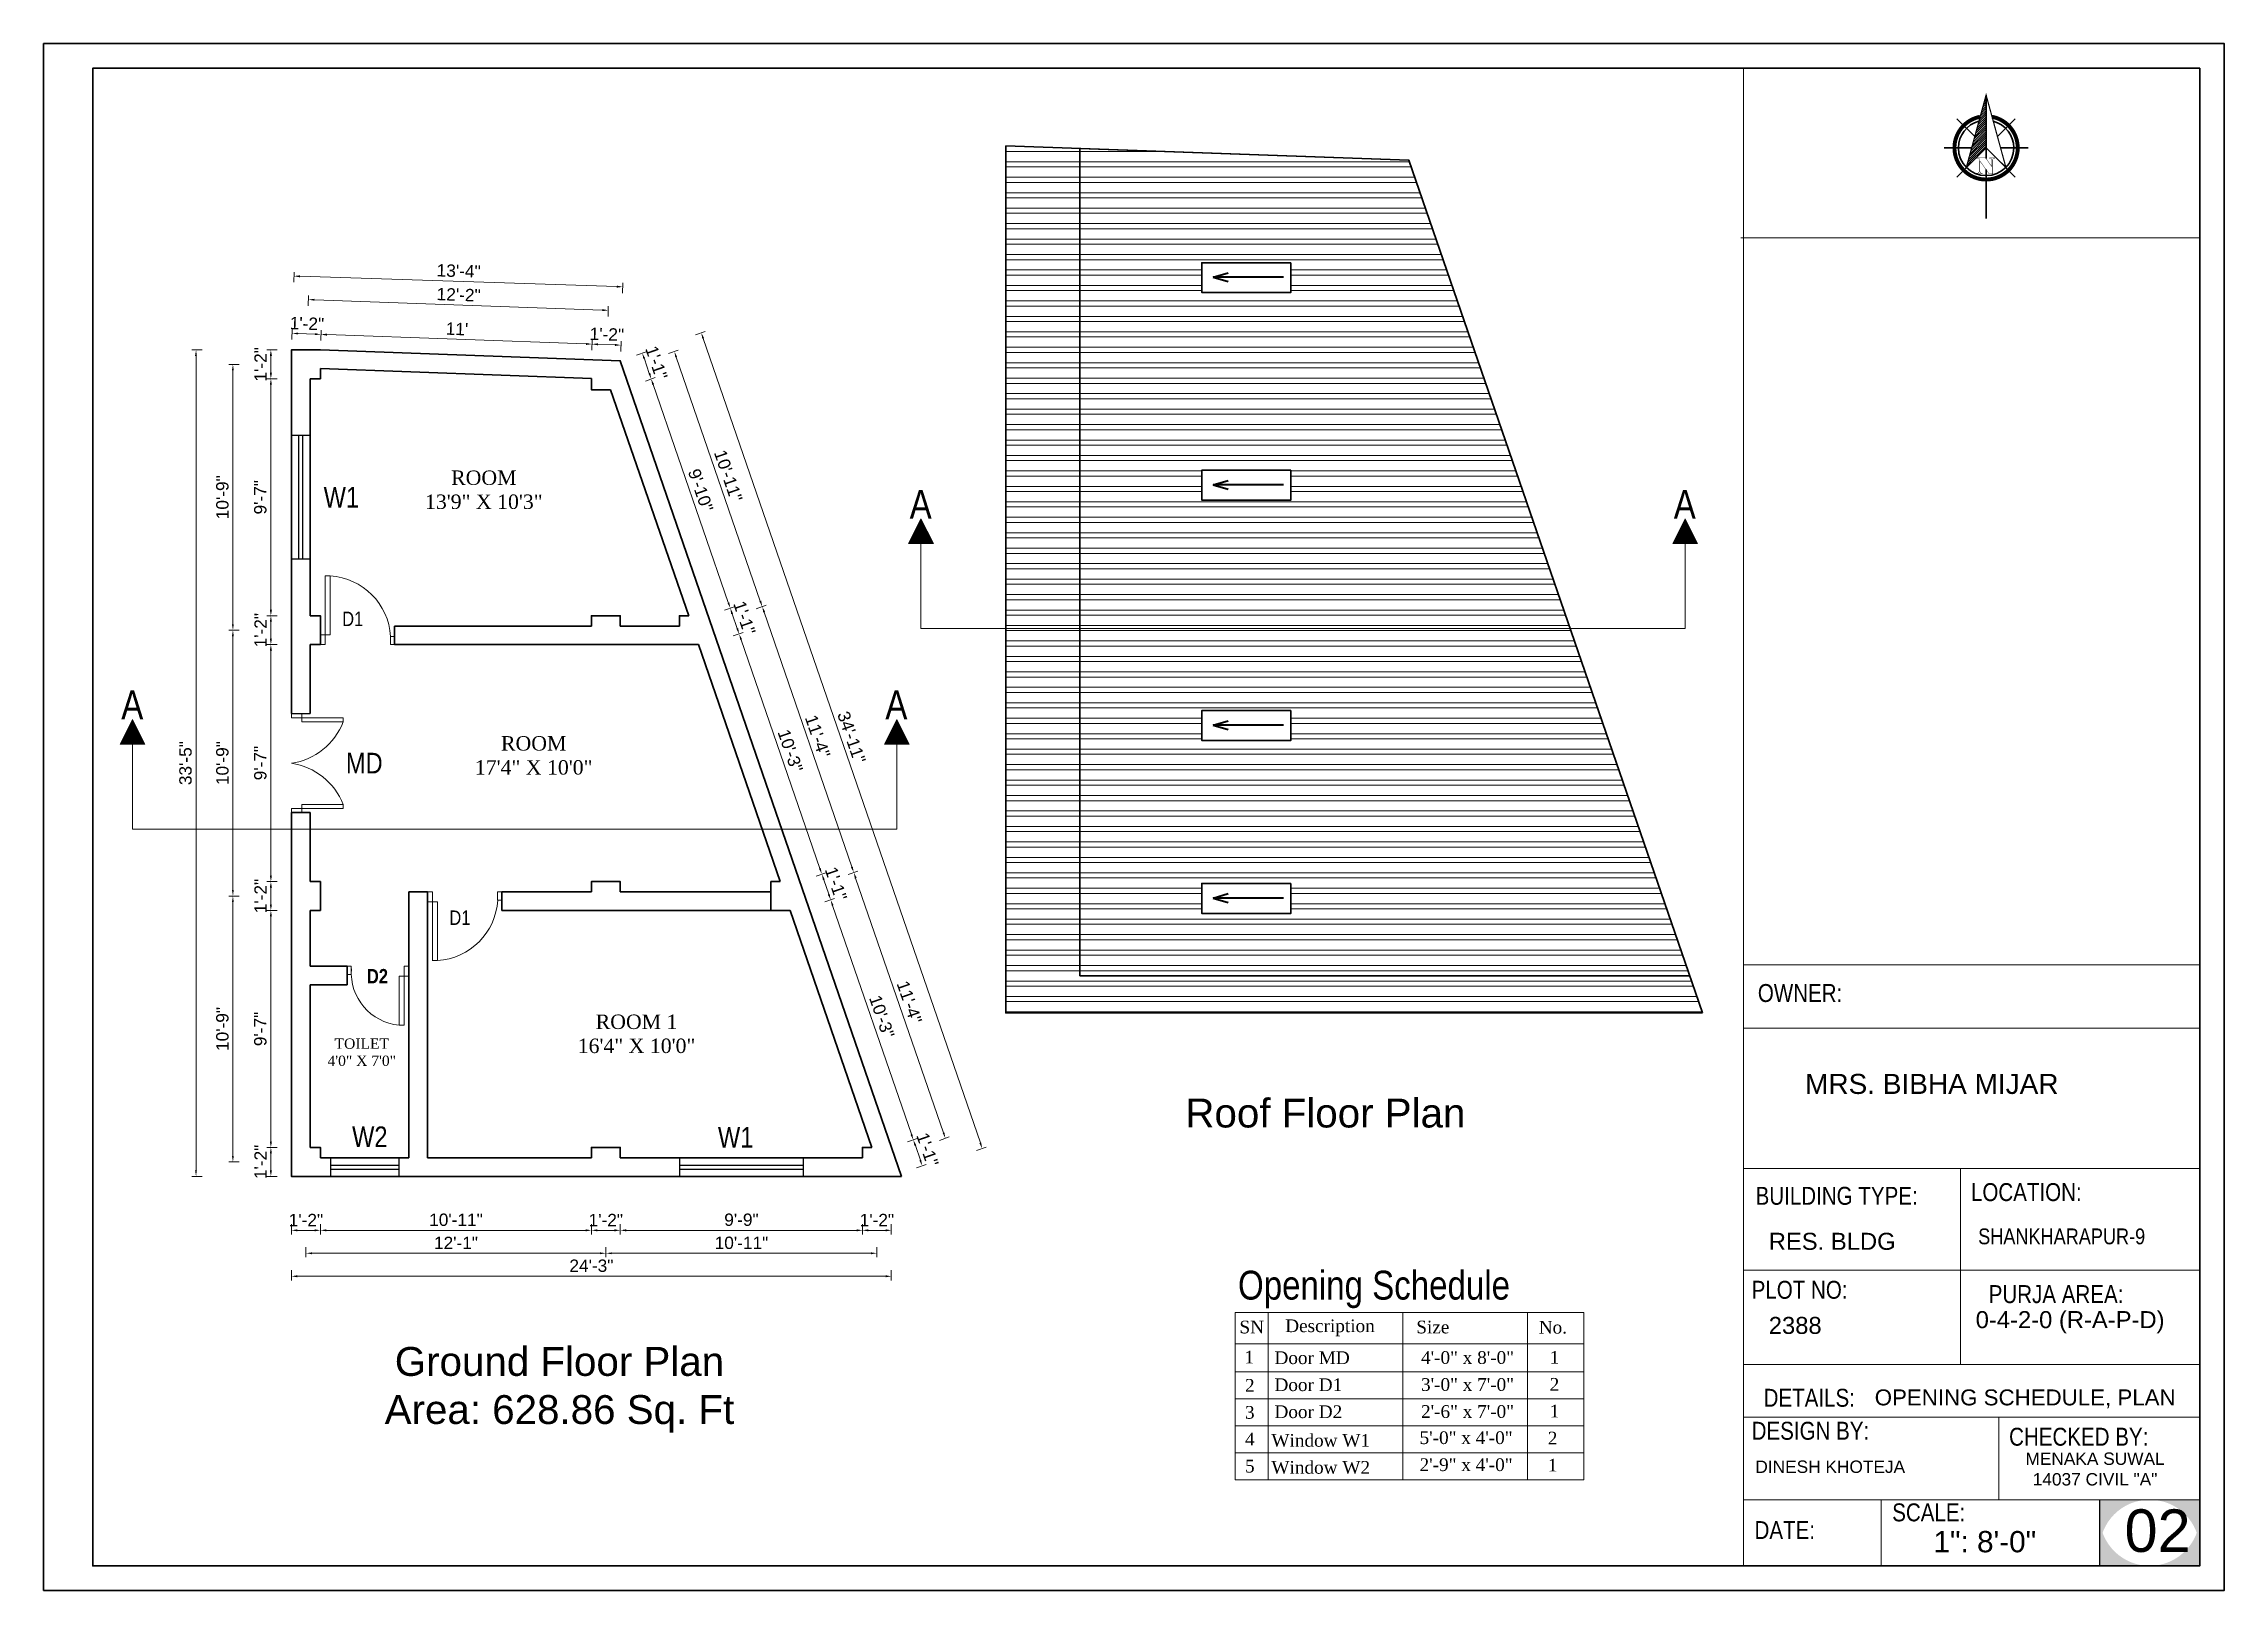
# Model space of a CAD drawing. Header units: inches. Extents: x 376358 to 406049, y -63575 to -53607.
# Drawn here: x 377951 to 379009, y -54358 to -53607 of the extents above; entities that cross this region are included whole.
import ezdxf

# ---------------------------------------------------------------- set-up
doc = ezdxf.new("R2010")
doc.units = ezdxf.units.IN
doc.header["$LTSCALE"] = 2
doc.header["$MEASUREMENT"] = 0
doc.header["$PDMODE"] = 34
doc.layers.get('0').update_dxf_attribs({"linetype": 'CONTINUOUS'})
doc.layers.get('DEFPOINTS').update_dxf_attribs({"color": 141, "linetype": 'CONTINUOUS'})
for name, color, linetype, lineweight in [('DIM_LINE', 173, 'CONTINUOUS', 20), ('dimension', 160, 'CONTINUOUS', 15), ('DIMENTION', 140, 'CONTINUOUS', 0), ('door', 20, 'CONTINUOUS', 35), ('Rebars', 1, 'CONTINUOUS', 13), ('Siteplan', 7, 'CONTINUOUS', 30), ('steps', 253, 'CONTINUOUS', 20), ('TEXT', 181, 'CONTINUOUS', 25), ('WALL - A', 1, 'CONTINUOUS', 40)]:
    doc.layers.add(name, color=color, linetype=linetype, lineweight=lineweight)
doc.layers.add('Normal Wall', color=7, linetype='CONTINUOUS', lineweight=35, true_color=0xffaf89)
doc.layers.add('Rear Wall', color=7, linetype='CONTINUOUS', lineweight=20, true_color=0xd4e480)
doc.styles.add('Lettring Text', font='arial.ttf')
doc.styles.get("Standard").update_dxf_attribs({"font": 'ARIALN.TTF'})
doc.styles.add('SwissBT', font='swiss.ttf', dxfattribs={"height": 12})
doc.styles.add('TIMES', font='times.ttf')
doc.dimstyles.new('Copy of Standard', dxfattribs={"dimtxt": 6, "dimasz": 2.875, "dimexe": 2, "dimexo": 4, "dimgap": 2, "dimtad": 1, "dimdec": 0, "dimrnd": 1, "dimzin": 0, "dimdsep": 46, "dimlunit": 4, "dimtxsty": 'Lettring Text', "dimcen": 0.1, "dimclrd": 7, "dimclre": 7, "dimclrt": 7, "dimazin": 0, "dimtfac": 0.645, "dimtdec": 0, "dimtmove": 1, "dimatfit": 0, "dimfxl": 3, "dimfxlon": 1, "dimtfillclr": 256, "dimtolj": 1, "dimtzin": 0, "dimlwd": -1, "dimlwe": -1, "dimarcsym": 2})
pattern_1 = [(180, (19475.8775, -3724.825), (-4e-16, -7.5), []), (180, (19473.3775, -3722.325), (-4e-16, -7.5), [])]

msp = doc.modelspace()

# ---------------------------------------------------------------- texts
at = {"color": 0}
for s, p in [('OWNER:', (378783.1, -54072.5)), ('LOCATION:', (378886.5, -54169.1))]:
    msp.add_text(s, height=8.7, dxfattribs=at).set_placement(p)
at = {"color": 7, "linetype": 'ByBlock', "lineweight": 5}
msp.add_text('Opening Schedule', height=14, dxfattribs=at).set_placement((378530.9, -54216.9))
for s, insert, char_height, width, attachment_point in [('W1', (378087.3, -53822.6), 10, 44.166, 1), ('A', (378382.3, -53824), 14, 26.58, 3), ('A', (378753, -53824), 14, 26.58, 3), ('A', (377999.8, -53921.3), 14, 26.58, 3), ('A', (378370.5, -53921.3), 14, 26.58, 3), ('MD', (378098.1, -53951.6), 10, 44.166, 1), ('{\\fArial CE|b0|i0|c0|p34;Roof\\fArial CE|b0|i0|c238|p34; Floor Plan}', (378573.3, -54126.5), 14, 235.547, 5), ('W2', (378101.1, -54132.9), 10, 44.166, 1), ('W1', (378278.6, -54133.2), 10, 44.166, 1), ('{\\fArial CE|b0|i0|c238|p34;Ground Floor Plan\\PArea: \\fArial CE|b0|i0|c0|p34;628.86\\fArial CE|b0|i0|c238|p34; Sq. Ft}', (378201.7, -54260.7), 14, 235.547, 5)]:
    msp.add_mtext(s, dxfattribs=dict(at, insert=insert, char_height=char_height, width=width, attachment_point=attachment_point))
at = {"layer": 'steps', "color": 7, "lineweight": 5, "ltscale": 0.3, "style": 'TIMES'}
for s, height, p in [('SN', 6.17, (378531.6, -54233.3)), ('Description', 6.169, (378553.8, -54232.7)), ('Size', 6.17, (378617.4, -54233.3)), ('No.', 6.17, (378676.8, -54233.4)), ('1', 6.17, (378534, -54247.9)), ('Door MD', 6.17, (378548.6, -54248.2)), ('4\'-0" x 8\'-0"', 6.169, (378619.7, -54248.1)), ('1', 6.17, (378682.1, -54248)), ('2', 6.17, (378534.3, -54261.6)), ('Door D1', 6.17, (378548.6, -54261.3)), ('3\'-0" x 7\'-0"', 6.169, (378619.7, -54261.2)), ('2', 6.17, (378682.1, -54261.1)), ('3', 6.17, (378534.3, -54274.7)), ('Door D2', 6.17, (378548.6, -54274.4)), ('2\'-6" x 7\'-0"', 6.169, (378619.7, -54274.3)), ('1', 6.17, (378682.1, -54274.1)), ('4', 6.17, (378534.3, -54287.7)), ('Window W1', 6.17, (378547.1, -54288.3)), ('5\'-0" x 4\'-0"', 6.169, (378619, -54287)), ('2', 6.17, (378681.2, -54287.2)), ('5', 6.17, (378534.3, -54300.8)), ('Window W2', 6.17, (378547.1, -54301.4)), ('2\'-9" x 4\'-0"', 6.169, (378619, -54300.1)), ('1', 6.17, (378681.2, -54300.3))]:
    msp.add_text(s, height=height, dxfattribs=at).set_placement(p)
at = {"layer": 'steps', "color": 7, "ltscale": 0.3, "width": 55.268}
for s, insert, char_height, attachment_point in [('{\\fTimes New Roman|b0|i0|c0|p18;ROOM\\P13\'9" X 10\'3"}', (378165, -53814.6), 7, 2), ('{\\fTimes New Roman|b0|i0|c0|p18;ROOM \\P17\'4" X 10\'0"}', (378189.2, -53943.5), 7, 2), ('{\\fTechnic|b1|i0|c2|p2;D2}', (378113.4, -54063.5), 7, 8), ('{\\fTimes New Roman|b0|i0|c0|p18;ROOM 1\\P16\'4" X 10\'0"}', (378239.1, -54078.6), 7, 2), ('{\\fTimes New Roman|b0|i0|c0|p18;TOILET\\P4\'0" X 7\'0"}', (378105.8, -54090.2), 5, 2)]:
    msp.add_mtext(s, dxfattribs=dict(at, insert=insert, char_height=char_height, attachment_point=attachment_point))
at = {"layer": 'steps', "color": 7, "ltscale": 0.3, "char_height": 7}
for insert, attachment_point in [((378101.4, -53890.1), 8), ((378153.4, -54028.1), 2)]:
    msp.add_mtext_dynamic_manual_height_columns('{\\W1;D1}', width=18.621, gutter_width=40, heights=[0], dxfattribs=dict(at, insert=insert, attachment_point=attachment_point))
at = {"layer": 'TEXT', "color": 0}
for s, height, p in [('OWNER:', 8.7, (378783.1, -54072.5)), ('LOCATION:', 8.7, (378886.5, -54169.1)), ('CHECKED BY:', 8.704, (378905, -54287.8)), ('CHECKED BY:', 8.704, (378905, -54287.8)), ('SCALE:', 8.7, (378848.3, -54324.5)), ('SCALE:', 8.7, (378848.3, -54324.5))]:
    msp.add_text(s, height=height, dxfattribs=at).set_placement(p)
at = {"layer": 'TEXT', "color": 0, "linetype": 'ByBlock', "style": 'SwissBT'}
for s, insert, char_height, width, attachment_point in [('MRS. BIBHA MIJAR', (378867.5, -54107.4), 9.72, 217.511, 2), ('OPENING SCHEDULE, PLAN', (378839.8, -54260.5), 7.74, 268.532, 1), ('DINESH KHOTEJA', (378781.9, -54295), 6, 201.528, 1), ('MENAKA SUWAL\\P14037 CIVIL "A"', (378946.7, -54291.1), 6, 88.549, 2)]:
    msp.add_mtext(s, dxfattribs=dict(at, insert=insert, char_height=char_height, width=width, attachment_point=attachment_point))
at = {"layer": 'TEXT', "color": 0, "attachment_point": 1}
for s, insert, char_height, width in [('BUILDING TYPE:', (378782, -54162.2), 8.704, 148.555), ('BUILDING TYPE:', (378782, -54162.2), 8.704, 148.555), ('PLOT NO: ', (378780.1, -54207.8), 8.7, 138.027), ('PLOT NO: ', (378780.1, -54207.8), 8.7, 138.027), ('PURJA AREA:', (378895.1, -54209.9), 8.704, 197.582), ('PURJA AREA:', (378895.1, -54209.9), 8.704, 197.582), ('DETAILS: ', (378785.9, -54260.2), 8.7, 138.027), ('DESIGN BY:', (378780.1, -54276.2), 8.7, 138.027), ('DESIGN BY:', (378780.1, -54276.2), 8.7, 138.027), ('DATE:', (378781.5, -54324.4), 8.7, 34.818)]:
    msp.add_mtext(s, dxfattribs=dict(at, insert=insert, char_height=char_height, width=width))
at = {"layer": 'TEXT', "color": 0, "style": 'SwissBT'}
for s, insert, char_height, width, attachment_point in [('RES. BLDG', (378788.4, -54184.5), 8.26, 163.214, 1), ('RES. BLDG', (378788.4, -54184.5), 8.26, 163.214, 1), ('0-4-2-0 (R-A-P-D)', (378934.6, -54222.5), 8.256, 163.214, 2), ('2388', (378788.4, -54225.3), 8.26, 163.214, 1), ('02', (378961, -54318.7), 20.64, 20.158, 1)]:
    msp.add_mtext(s, dxfattribs=dict(at, insert=insert, char_height=char_height, width=width, attachment_point=attachment_point))
at = {"layer": 'TEXT', "color": 0, "linetype": 'ByBlock', "insert": (378890, -54182.4), "char_height": 7.671, "attachment_point": 1}
msp.add_mtext_dynamic_manual_height_columns('SHANKHARAPUR-9', width=381.035, gutter_width=1.53, heights=[0], dxfattribs=at)
at = {"layer": 'TEXT', "color": 0, "ltscale": 0.5, "insert": (378868.3, -54329.2), "char_height": 10.32, "width": 127.534, "attachment_point": 1, "style": 'SwissBT'}
msp.add_mtext('1": 8\'-0"', dxfattribs=at)
msp.add_mtext('1": 8\'-0"', dxfattribs=at)

# ---------------------------------------------------------------- blocks, each defined once
blk = doc.blocks.new('*X29')
at = {"color": 0}
for p, q in [((145.96, -414.6), (147.62, -412.94)), ((146.16, -413.87), (147.62, -412.41)), ((146.36, -413.14), (147.62, -411.88)), ((146.55, -412.41), (147.62, -411.35)), ((146.75, -411.68), (147.62, -410.82)), ((146.95, -410.95), (147.62, -410.29)), ((147.15, -410.22), (147.62, -409.76)), ((147.35, -409.49), (147.62, -409.23)), ((147.55, -408.76), (147.62, -408.7)), ((143.76, -422.63), (147.62, -418.77)), ((143.96, -421.9), (147.62, -418.24)), ((144.16, -421.17), (147.62, -417.71)), ((144.36, -420.44), (147.62, -417.18)), ((144.56, -419.71), (147.62, -416.65)), ((144.76, -418.98), (147.62, -416.12)), ((144.96, -418.25), (147.62, -415.59)), ((145.16, -417.52), (147.62, -415.06)), ((145.36, -416.79), (147.62, -414.53)), ((145.56, -416.06), (147.62, -414)), ((145.76, -415.33), (147.62, -413.47)), ((142.76, -426.28), (147.62, -421.42)), ((142.96, -425.55), (147.62, -420.89)), ((143.16, -424.82), (147.62, -420.36)), ((143.36, -424.09), (147.62, -419.83)), ((143.56, -423.36), (147.62, -419.3))]:
    blk.add_line(p, q, dxfattribs=at)
blk = doc.blocks.new('NORTH_15')
for p, q in [((-2.87, 2.87), (-7.37, 7.37)), ((0, 3.66), (0, 10.62)), ((2.87, 2.87), (7.37, 7.37)), ((-13.37, 0), (2.72, 0)), ((5.49, 0), (17.83, 0)), ((-2.87, -2.87), (-7.37, -7.37)), ((0, -3.66), (0, -10.62)), ((2.87, -2.87), (7.37, -7.37))]:
    blk.add_line(p, q)
at = {"const_width": 1}
for points in [[(0, -8, 1), (0, 8, 0.359415), (-7.86, 1.52, 1)], [(-7.86, -1.52, 0.359415), (0, -8, 1)]]:
    blk.add_lwpolyline(points, format="xyb", dxfattribs=at)
for points, const_width in [([(4.96, -5.01), (-13.37, 0), (4.9, 5), (0, 0), (4.96, -5.01)], 0.3), ([(5.93, -1.55), (6, -1.55), (6.07, -1.54), (6.13, -1.53), (6.17, -1.52), (6.22, -1.51), (6.26, -1.49), (6.28, -1.47), (6.3, -1.45), (6.32, -1.42), (6.33, -1.39), (6.35, -1.34), (6.36, -1.29), (6.37, -1.23), (6.38, -1.16), (6.38, -1.08), (6.38, -1), (6.54, -1), (6.54, -2.34), (6.38, -2.34), (6.38, -2.3), (6.38, -2.23), (6.38, -2.16), (6.37, -2.09), (6.36, -2.04), (6.35, -1.99), (6.33, -1.95), (6.32, -1.91), (6.3, -1.88), (6.28, -1.86), (6.26, -1.83), (6.22, -1.81), (6.18, -1.8), (6.13, -1.78), (6.07, -1.77), (6.01, -1.76), (5.95, -1.76), (2.66, -1.76), (2.66, -2.34), (2.5, -2.34), (2.5, -0.16), (4.71, 1.44), (3.14, 1.44), (3.07, 1.44), (3, 1.43), (2.94, 1.42), (2.89, 1.41), (2.85, 1.4), (2.81, 1.38), (2.78, 1.36), (2.76, 1.34), (2.74, 1.31), (2.72, 1.27), (2.7, 1.22), (2.69, 1.17), (2.68, 1.11), (2.67, 1.04), (2.66, 0.97), (2.66, 0.89), (2.66, 0.87), (2.5, 0.87), (2.5, 2.21), (2.66, 2.21), (2.66, 2.17), (2.66, 2.09), (2.67, 2.03), (2.68, 1.97), (2.69, 1.91), (2.7, 1.86), (2.71, 1.82), (2.73, 1.78), (2.75, 1.76), (2.77, 1.74), (2.8, 1.72), (2.85, 1.7), (2.89, 1.68), (2.94, 1.67), (3, 1.66), (3.07, 1.66), (3.14, 1.66), (6.54, 1.66), (6.54, 0.75), (3.33, -1.55), (5.93, -1.55), (5.93, -1.55)], 0.1)]:
    blk.add_lwpolyline(points, dxfattribs=dict(const_width=const_width))
for start, end in [(90, 164.973), (270, 90), (195.027, 270)]:
    blk.add_arc((0, 0), 7, start, end)
at = {"rotation": 90}
blk.add_blockref('*X29', (-421.89, -147.62), dxfattribs=at)
blk = doc.blocks.new('A$C0BDB7EE9')
at = {"layer": 'Siteplan', "xscale": 2.999999999999779, "yscale": 2.999999999999779, "zscale": 2.999999999999779, "rotation": 247.8612575918487}
blk.add_blockref('NORTH_15', (20.2, 49.5), dxfattribs=at)
blk = doc.blocks.new('A$C327B4BBD')
at = {"layer": 'DIMENTION', "ltscale": 0.3, "xscale": 1.171875000000082, "yscale": 1.171875000000082, "zscale": 1.171875000000082, "rotation": 112.1387424081494}
blk.add_blockref('A$C0BDB7EE9', (16.1, 0), dxfattribs=at)
blk = doc.blocks.new('*D175')
at = {"layer": 'DEFPOINTS', "color": 0, "ltscale": 0.5, "transparency": 16777216}
for p in [(378071.7, -53756.1), (378072, -53748.1), (378085.7, -53756.1)]:
    blk.add_point(p, dxfattribs=at)
at = {"layer": 'steps', "color": 7, "ltscale": 0.5, "transparency": 16777216}
for p, q in [((378071.9, -53751.1), (378072.1, -53746.1)), ((378085.9, -53751.6), (378086.1, -53746.6)), ((378083.1, -53748.5), (378074.9, -53748.2))]:
    blk.add_line(p, q, dxfattribs=at)
for points in [[(378074.9, -53747.7), (378074.9, -53748.6), (378072, -53748.1)], [(378083.2, -53748), (378083.1, -53748.9), (378086, -53748.6)]]:
    blk.add_solid(points, dxfattribs=at)
at = {"layer": 'steps', "color": 7, "ltscale": 0.5, "transparency": 16777216, "insert": (378079.2, -53743.3), "char_height": 6, "attachment_point": 5, "rotation": 357.9379, "style": 'Lettring Text'}
blk.add_mtext('\\A1;1\'-2"', dxfattribs=at)
blk = doc.blocks.new('*D176')
at = {"layer": 'DEFPOINTS', "color": 0, "ltscale": 0.5, "transparency": 16777216}
for p in [(378085.7, -53756.1), (378217.5, -53753.3), (378217.2, -53761.4)]:
    blk.add_point(p, dxfattribs=at)
at = {"layer": 'steps', "color": 7, "ltscale": 0.5, "transparency": 16777216}
for p, q in [((378085.9, -53751.6), (378086.1, -53746.6)), ((378088.9, -53748.7), (378214.7, -53753.2)), ((378217.4, -53756.3), (378217.6, -53751.3))]:
    blk.add_line(p, q, dxfattribs=at)
for points in [[(378088.9, -53748.2), (378088.9, -53749.2), (378086, -53748.6)], [(378214.7, -53752.7), (378214.6, -53753.7), (378217.5, -53753.3)]]:
    blk.add_solid(points, dxfattribs=at)
at = {"layer": 'steps', "color": 7, "ltscale": 0.5, "transparency": 16777216, "insert": (378152, -53745.9), "char_height": 6, "attachment_point": 5, "rotation": 357.9379, "style": 'Lettring Text'}
blk.add_mtext("\\A1;11'", dxfattribs=at)
blk = doc.blocks.new('*D177')
at = {"layer": 'DEFPOINTS', "color": 0, "ltscale": 0.5, "transparency": 16777216}
for p in [(378231.5, -53753.8), (378217.2, -53761.4), (378231.2, -53761.4)]:
    blk.add_point(p, dxfattribs=at)
at = {"layer": 'steps', "color": 7, "ltscale": 0.5, "transparency": 16777216}
for p, q in [((378217.4, -53756.3), (378217.6, -53751.3)), ((378220.4, -53753.4), (378228.6, -53753.7)), ((378231.4, -53756.8), (378231.6, -53751.8))]:
    blk.add_line(p, q, dxfattribs=at)
for points in [[(378220.4, -53752.9), (378220.4, -53753.9), (378217.5, -53753.3)], [(378228.7, -53753.2), (378228.6, -53754.2), (378231.5, -53753.8)]]:
    blk.add_solid(points, dxfattribs=at)
at = {"layer": 'steps', "color": 7, "ltscale": 0.5, "transparency": 16777216, "insert": (378224.7, -53748.5), "char_height": 6, "attachment_point": 5, "rotation": 357.9379, "style": 'Lettring Text'}
blk.add_mtext('\\A1;1\'-2"', dxfattribs=at)
blk = doc.blocks.new('*D178')
at = {"layer": 'DEFPOINTS', "color": 0, "ltscale": 0.5, "transparency": 16777216}
for p in [(378225.4, -53736.9), (378078.7, -53763.1), (378224.2, -53768.4)]:
    blk.add_point(p, dxfattribs=at)
at = {"layer": 'steps', "color": 7, "ltscale": 0.5, "transparency": 16777216}
for p, q in [((378079.8, -53734.7), (378080, -53729.7)), ((378082.8, -53731.8), (378222.5, -53736.8)), ((378225.3, -53739.9), (378225.4, -53734.9))]:
    blk.add_line(p, q, dxfattribs=at)
for points in [[(378082.8, -53731.3), (378082.7, -53732.2), (378079.9, -53731.7)], [(378222.5, -53736.3), (378222.5, -53737.3), (378225.4, -53736.9)]]:
    blk.add_solid(points, dxfattribs=at)
at = {"layer": 'steps', "color": 7, "ltscale": 0.5, "transparency": 16777216, "insert": (378152.8, -53729.3), "char_height": 6, "attachment_point": 5, "rotation": 357.9379, "style": 'Lettring Text'}
blk.add_mtext('\\A1;12\'-2"', dxfattribs=at)
blk = doc.blocks.new('*D179')
at = {"layer": 'DEFPOINTS', "color": 0, "ltscale": 0.5, "transparency": 16777216}
for p in [(378232.4, -53725.5), (378071.7, -53756.1), (378231.2, -53761.4)]:
    blk.add_point(p, dxfattribs=at)
at = {"layer": 'steps', "color": 7, "ltscale": 0.5, "transparency": 16777216}
for p, q in [((378072.8, -53723.3), (378073, -53718.3)), ((378075.8, -53720.4), (378229.5, -53725.4)), ((378232.3, -53728.5), (378232.5, -53723.5))]:
    blk.add_line(p, q, dxfattribs=at)
for points in [[(378075.8, -53719.9), (378075.8, -53720.9), (378072.9, -53720.3)], [(378229.6, -53724.9), (378229.5, -53725.9), (378232.4, -53725.5)]]:
    blk.add_solid(points, dxfattribs=at)
at = {"layer": 'steps', "color": 7, "ltscale": 0.5, "transparency": 16777216, "insert": (378152.8, -53717.8), "char_height": 6, "attachment_point": 5, "rotation": 358.1187, "style": 'Lettring Text'}
blk.add_mtext('\\A1;13\'-4"', dxfattribs=at)
blk = doc.blocks.new('*D180')
at = {"layer": 'DEFPOINTS', "color": 0, "ltscale": 0.5, "transparency": 16777216}
for p in [(378217.2, -54157.1), (378231.2, -54157.1), (378217.2, -54183.3)]:
    blk.add_point(p, dxfattribs=at)
at = {"layer": 'steps', "color": 7, "ltscale": 0.5, "transparency": 16777216}
for p, q in [((378217.2, -54180.3), (378217.2, -54185.3)), ((378231.2, -54180.3), (378231.2, -54185.3)), ((378228.4, -54183.3), (378220.1, -54183.3))]:
    blk.add_line(p, q, dxfattribs=at)
for points in [[(378220.1, -54182.8), (378220.1, -54183.8), (378217.2, -54183.3)], [(378228.4, -54182.8), (378228.4, -54183.8), (378231.2, -54183.3)]]:
    blk.add_solid(points, dxfattribs=at)
at = {"layer": 'steps', "color": 7, "ltscale": 0.5, "transparency": 16777216, "insert": (378224.2, -54178.3), "char_height": 6, "attachment_point": 5, "style": 'Lettring Text'}
blk.add_mtext('\\A1;1\'-2"', dxfattribs=at)
blk = doc.blocks.new('*D181')
at = {"layer": 'DEFPOINTS', "color": 0, "ltscale": 0.5, "transparency": 16777216}
for p in [(378085.7, -54157.1), (378217.2, -54157.1), (378085.7, -54183.3)]:
    blk.add_point(p, dxfattribs=at)
at = {"layer": 'steps', "color": 7, "ltscale": 0.5, "transparency": 16777216}
for p, q in [((378085.7, -54180.3), (378085.7, -54185.3)), ((378217.2, -54180.3), (378217.2, -54185.3)), ((378214.4, -54183.3), (378088.6, -54183.3))]:
    blk.add_line(p, q, dxfattribs=at)
for points in [[(378088.6, -54182.8), (378088.6, -54183.8), (378085.7, -54183.3)], [(378214.4, -54182.8), (378214.4, -54183.8), (378217.2, -54183.3)]]:
    blk.add_solid(points, dxfattribs=at)
at = {"layer": 'steps', "color": 7, "ltscale": 0.5, "transparency": 16777216, "insert": (378151.5, -54178.2), "char_height": 6, "attachment_point": 5, "style": 'Lettring Text'}
blk.add_mtext('\\A1;10\'-11"', dxfattribs=at)
blk = doc.blocks.new('*D182')
at = {"layer": 'DEFPOINTS', "color": 0, "ltscale": 0.5, "transparency": 16777216}
for p in [(378071.7, -54157.1), (378085.7, -54157.1), (378071.7, -54183.3)]:
    blk.add_point(p, dxfattribs=at)
at = {"layer": 'steps', "color": 7, "ltscale": 0.5, "transparency": 16777216}
for p, q in [((378071.7, -54180.3), (378071.7, -54185.3)), ((378085.7, -54180.3), (378085.7, -54185.3)), ((378082.9, -54183.3), (378074.6, -54183.3))]:
    blk.add_line(p, q, dxfattribs=at)
for points in [[(378074.6, -54182.8), (378074.6, -54183.8), (378071.7, -54183.3)], [(378082.9, -54182.8), (378082.9, -54183.8), (378085.7, -54183.3)]]:
    blk.add_solid(points, dxfattribs=at)
at = {"layer": 'steps', "color": 7, "ltscale": 0.5, "transparency": 16777216, "insert": (378078.7, -54178.3), "char_height": 6, "attachment_point": 5, "style": 'Lettring Text'}
blk.add_mtext('\\A1;1\'-2"', dxfattribs=at)
blk = doc.blocks.new('*D183')
at = {"layer": 'DEFPOINTS', "color": 0, "ltscale": 0.5, "transparency": 16777216}
for p in [(378078.7, -54150.1), (378224.2, -54150.1), (378078.7, -54194.4)]:
    blk.add_point(p, dxfattribs=at)
at = {"layer": 'steps', "color": 7, "ltscale": 0.5, "transparency": 16777216}
for p, q in [((378078.7, -54191.4), (378078.7, -54196.4)), ((378221.4, -54194.4), (378081.6, -54194.4)), ((378224.2, -54191.4), (378224.2, -54196.4))]:
    blk.add_line(p, q, dxfattribs=at)
for points in [[(378081.6, -54194), (378081.6, -54194.9), (378078.7, -54194.4)], [(378221.4, -54194), (378221.4, -54194.9), (378224.2, -54194.4)]]:
    blk.add_solid(points, dxfattribs=at)
at = {"layer": 'steps', "color": 7, "ltscale": 0.5, "transparency": 16777216, "insert": (378151.5, -54189.4), "char_height": 6, "attachment_point": 5, "style": 'Lettring Text'}
blk.add_mtext('\\A1;12\'-1"', dxfattribs=at)
blk = doc.blocks.new('*D184')
at = {"layer": 'DEFPOINTS', "color": 0, "ltscale": 0.5, "transparency": 16777216}
for p in [(378071.7, -54157.1), (378362.7, -54157.1), (378071.7, -54205.6)]:
    blk.add_point(p, dxfattribs=at)
at = {"layer": 'steps', "color": 7, "ltscale": 0.5, "transparency": 16777216}
for p, q in [((378071.7, -54202.6), (378071.7, -54207.6)), ((378359.9, -54205.6), (378074.6, -54205.6)), ((378362.7, -54202.6), (378362.7, -54207.6))]:
    blk.add_line(p, q, dxfattribs=at)
for points in [[(378074.6, -54205.1), (378074.6, -54206.1), (378071.7, -54205.6)], [(378359.9, -54205.1), (378359.9, -54206.1), (378362.7, -54205.6)]]:
    blk.add_solid(points, dxfattribs=at)
at = {"layer": 'steps', "color": 7, "ltscale": 0.5, "transparency": 16777216, "insert": (378217.2, -54200.5), "char_height": 6, "attachment_point": 5, "style": 'Lettring Text'}
blk.add_mtext('\\A1;24\'-3"', dxfattribs=at)
blk = doc.blocks.new('*D185')
at = {"layer": 'DEFPOINTS', "color": 0, "ltscale": 0.5, "transparency": 16777216}
for p in [(378224.2, -53768.4), (378300.1, -53880.7), (378266.9, -53892.1)]:
    blk.add_point(p, dxfattribs=at)
at = {"layer": 'steps', "color": 7, "ltscale": 0.5, "transparency": 16777216}
for p, q in [((378254.6, -53757.9), (378259.3, -53756.3)), ((378258.4, -53759.6), (378299.1, -53878)), ((378297.2, -53881.7), (378302, -53880))]:
    blk.add_line(p, q, dxfattribs=at)
for points in [[(378258.8, -53759.5), (378257.9, -53759.8), (378257.5, -53756.9)], [(378299.6, -53877.8), (378298.7, -53878.1), (378300.1, -53880.7)]]:
    blk.add_solid(points, dxfattribs=at)
at = {"layer": 'steps', "color": 7, "ltscale": 0.5, "transparency": 16777216, "insert": (378283.6, -53817.2), "char_height": 6, "attachment_point": 5, "rotation": 289.0044, "style": 'Lettring Text'}
blk.add_mtext('\\A1;10\'-11"', dxfattribs=at)
blk = doc.blocks.new('*D186')
at = {"layer": 'DEFPOINTS', "color": 0, "ltscale": 0.5, "transparency": 16777216}
for p in [(378224.2, -54150.1), (378355.7, -54150.1), (378355.7, -54194.4)]:
    blk.add_point(p, dxfattribs=at)
at = {"layer": 'steps', "color": 7, "ltscale": 0.5, "transparency": 16777216}
for p, q in [((378224.2, -54191.4), (378224.2, -54196.4)), ((378227.1, -54194.4), (378352.9, -54194.4)), ((378355.7, -54191.4), (378355.7, -54196.4))]:
    blk.add_line(p, q, dxfattribs=at)
for points in [[(378227.1, -54194), (378227.1, -54194.9), (378224.2, -54194.4)], [(378352.9, -54194), (378352.9, -54194.9), (378355.7, -54194.4)]]:
    blk.add_solid(points, dxfattribs=at)
at = {"layer": 'steps', "color": 7, "ltscale": 0.5, "transparency": 16777216, "insert": (378290, -54189.4), "char_height": 6, "attachment_point": 5, "style": 'Lettring Text'}
blk.add_mtext('\\A1;10\'-11"', dxfattribs=at)
blk = doc.blocks.new('*D187')
at = {"layer": 'DEFPOINTS', "color": 0, "ltscale": 0.5, "transparency": 16777216}
for p in [(378231.2, -54157.1), (378348.7, -54157.1), (378348.7, -54183.3)]:
    blk.add_point(p, dxfattribs=at)
at = {"layer": 'steps', "color": 7, "ltscale": 0.5, "transparency": 16777216}
for p, q in [((378231.2, -54180.3), (378231.2, -54185.3)), ((378348.7, -54180.3), (378348.7, -54185.3)), ((378234.1, -54183.3), (378345.9, -54183.3))]:
    blk.add_line(p, q, dxfattribs=at)
for points in [[(378234.1, -54182.8), (378234.1, -54183.8), (378231.2, -54183.3)], [(378345.9, -54182.8), (378345.9, -54183.8), (378348.7, -54183.3)]]:
    blk.add_solid(points, dxfattribs=at)
at = {"layer": 'steps', "color": 7, "ltscale": 0.5, "transparency": 16777216, "insert": (378290, -54178.2), "char_height": 6, "attachment_point": 5, "style": 'Lettring Text'}
blk.add_mtext('\\A1;9\'-9"', dxfattribs=at)
blk = doc.blocks.new('*D188')
at = {"layer": 'DEFPOINTS', "color": 0, "ltscale": 0.5, "transparency": 16777216}
for p in [(378348.7, -54157.1), (378362.7, -54157.1), (378362.7, -54183.3)]:
    blk.add_point(p, dxfattribs=at)
at = {"layer": 'steps', "color": 7, "ltscale": 0.5, "transparency": 16777216}
for p, q in [((378348.7, -54180.3), (378348.7, -54185.3)), ((378362.7, -54180.3), (378362.7, -54185.3)), ((378351.6, -54183.3), (378359.9, -54183.3))]:
    blk.add_line(p, q, dxfattribs=at)
for points in [[(378351.6, -54182.8), (378351.6, -54183.8), (378348.7, -54183.3)], [(378359.9, -54182.8), (378359.9, -54183.8), (378362.7, -54183.3)]]:
    blk.add_solid(points, dxfattribs=at)
at = {"layer": 'steps', "color": 7, "ltscale": 0.5, "transparency": 16777216, "insert": (378355.7, -54178.3), "char_height": 6, "attachment_point": 5, "style": 'Lettring Text'}
blk.add_mtext('\\A1;1\'-2"', dxfattribs=at)
blk = doc.blocks.new('*D189')
at = {"layer": 'DEFPOINTS', "color": 0, "ltscale": 0.5, "transparency": 16777216}
for p in [(378071.7, -53756.1), (378061.7, -53770.1), (378071.7, -53770.1)]:
    blk.add_point(p, dxfattribs=at)
at = {"layer": 'steps', "color": 7, "ltscale": 0.5, "transparency": 16777216}
for p, q in [((378064.7, -53756.1), (378059.7, -53756.1)), ((378061.7, -53759), (378061.7, -53767.2)), ((378064.7, -53770.1), (378059.7, -53770.1))]:
    blk.add_line(p, q, dxfattribs=at)
for points in [[(378061.2, -53759), (378062.2, -53759), (378061.7, -53756.1)], [(378061.2, -53767.2), (378062.2, -53767.2), (378061.7, -53770.1)]]:
    blk.add_solid(points, dxfattribs=at)
at = {"layer": 'steps', "color": 7, "ltscale": 0.5, "transparency": 16777216, "insert": (378056.7, -53763.1), "char_height": 6, "attachment_point": 5, "rotation": 90, "style": 'Lettring Text'}
blk.add_mtext('\\A1;1\'-2"', dxfattribs=at)
blk = doc.blocks.new('*D190')
at = {"layer": 'DEFPOINTS', "color": 0, "ltscale": 0.5, "transparency": 16777216}
for p in [(378071.7, -53770.1), (378061.7, -53885.1), (378071.7, -53885.1)]:
    blk.add_point(p, dxfattribs=at)
at = {"layer": 'steps', "color": 7, "ltscale": 0.5, "transparency": 16777216}
for p, q in [((378064.7, -53770.1), (378059.7, -53770.1)), ((378061.7, -53773), (378061.7, -53882.2)), ((378064.7, -53885.1), (378059.7, -53885.1))]:
    blk.add_line(p, q, dxfattribs=at)
for points in [[(378061.2, -53773), (378062.2, -53773), (378061.7, -53770.1)], [(378061.2, -53882.2), (378062.2, -53882.2), (378061.7, -53885.1)]]:
    blk.add_solid(points, dxfattribs=at)
at = {"layer": 'steps', "color": 7, "ltscale": 0.5, "transparency": 16777216, "insert": (378056.6, -53827.6), "char_height": 6, "attachment_point": 5, "rotation": 90, "style": 'Lettring Text'}
blk.add_mtext('\\A1;9\'-7"', dxfattribs=at)
blk = doc.blocks.new('*D191')
at = {"layer": 'DEFPOINTS', "color": 0, "ltscale": 0.5, "transparency": 16777216}
for p in [(378071.7, -53885.1), (378061.7, -53899.1), (378071.7, -53899.1)]:
    blk.add_point(p, dxfattribs=at)
at = {"layer": 'steps', "color": 7, "ltscale": 0.5, "transparency": 16777216}
for p, q in [((378064.7, -53885.1), (378059.7, -53885.1)), ((378061.7, -53888), (378061.7, -53896.2)), ((378064.7, -53899.1), (378059.7, -53899.1))]:
    blk.add_line(p, q, dxfattribs=at)
for points in [[(378061.2, -53888), (378062.2, -53888), (378061.7, -53885.1)], [(378061.2, -53896.2), (378062.2, -53896.2), (378061.7, -53899.1)]]:
    blk.add_solid(points, dxfattribs=at)
at = {"layer": 'steps', "color": 7, "ltscale": 0.5, "transparency": 16777216, "insert": (378056.7, -53892.1), "char_height": 6, "attachment_point": 5, "rotation": 90, "style": 'Lettring Text'}
blk.add_mtext('\\A1;1\'-2"', dxfattribs=at)
blk = doc.blocks.new('*D192')
at = {"layer": 'DEFPOINTS', "color": 0, "ltscale": 0.5, "transparency": 16777216}
for p in [(378071.7, -53899.1), (378061.7, -54014.1), (378071.7, -54014.1)]:
    blk.add_point(p, dxfattribs=at)
at = {"layer": 'steps', "color": 7, "ltscale": 0.5, "transparency": 16777216}
for p, q in [((378064.7, -53899.1), (378059.7, -53899.1)), ((378061.7, -53902), (378061.7, -54011.2)), ((378064.7, -54014.1), (378059.7, -54014.1))]:
    blk.add_line(p, q, dxfattribs=at)
for points in [[(378061.2, -53902), (378062.2, -53902), (378061.7, -53899.1)], [(378061.2, -54011.2), (378062.2, -54011.2), (378061.7, -54014.1)]]:
    blk.add_solid(points, dxfattribs=at)
at = {"layer": 'steps', "color": 7, "ltscale": 0.5, "transparency": 16777216, "insert": (378056.6, -53956.6), "char_height": 6, "attachment_point": 5, "rotation": 90, "style": 'Lettring Text'}
blk.add_mtext('\\A1;9\'-7"', dxfattribs=at)
blk = doc.blocks.new('*D193')
at = {"layer": 'DEFPOINTS', "color": 0, "ltscale": 0.5, "transparency": 16777216}
for p in [(378071.7, -54014.1), (378061.7, -54028.1), (378071.7, -54028.1)]:
    blk.add_point(p, dxfattribs=at)
at = {"layer": 'steps', "color": 7, "ltscale": 0.5, "transparency": 16777216}
for p, q in [((378064.7, -54014.1), (378059.7, -54014.1)), ((378061.7, -54017), (378061.7, -54025.2)), ((378064.7, -54028.1), (378059.7, -54028.1))]:
    blk.add_line(p, q, dxfattribs=at)
for points in [[(378061.2, -54017), (378062.2, -54017), (378061.7, -54014.1)], [(378061.2, -54025.2), (378062.2, -54025.2), (378061.7, -54028.1)]]:
    blk.add_solid(points, dxfattribs=at)
at = {"layer": 'steps', "color": 7, "ltscale": 0.5, "transparency": 16777216, "insert": (378056.7, -54021.1), "char_height": 6, "attachment_point": 5, "rotation": 90, "style": 'Lettring Text'}
blk.add_mtext('\\A1;1\'-2"', dxfattribs=at)
blk = doc.blocks.new('*D194')
at = {"layer": 'DEFPOINTS', "color": 0, "ltscale": 0.5, "transparency": 16777216}
for p in [(378071.7, -54028.1), (378061.7, -54143.1), (378071.7, -54143.1)]:
    blk.add_point(p, dxfattribs=at)
at = {"layer": 'steps', "color": 7, "ltscale": 0.5, "transparency": 16777216}
for p, q in [((378064.7, -54028.1), (378059.7, -54028.1)), ((378061.7, -54031), (378061.7, -54140.2)), ((378064.7, -54143.1), (378059.7, -54143.1))]:
    blk.add_line(p, q, dxfattribs=at)
for points in [[(378061.2, -54031), (378062.2, -54031), (378061.7, -54028.1)], [(378061.2, -54140.2), (378062.2, -54140.2), (378061.7, -54143.1)]]:
    blk.add_solid(points, dxfattribs=at)
at = {"layer": 'steps', "color": 7, "ltscale": 0.5, "transparency": 16777216, "insert": (378056.6, -54085.6), "char_height": 6, "attachment_point": 5, "rotation": 90, "style": 'Lettring Text'}
blk.add_mtext('\\A1;9\'-7"', dxfattribs=at)
blk = doc.blocks.new('*D195')
at = {"layer": 'DEFPOINTS', "color": 0, "ltscale": 0.5, "transparency": 16777216}
for p in [(378071.7, -54143.1), (378061.7, -54157.1), (378071.7, -54157.1)]:
    blk.add_point(p, dxfattribs=at)
at = {"layer": 'steps', "color": 7, "ltscale": 0.5, "transparency": 16777216}
for p, q in [((378064.7, -54143.1), (378059.7, -54143.1)), ((378061.7, -54146), (378061.7, -54154.2)), ((378064.7, -54157.1), (378059.7, -54157.1))]:
    blk.add_line(p, q, dxfattribs=at)
for points in [[(378061.2, -54146), (378062.2, -54146), (378061.7, -54143.1)], [(378061.2, -54154.2), (378062.2, -54154.2), (378061.7, -54157.1)]]:
    blk.add_solid(points, dxfattribs=at)
at = {"layer": 'steps', "color": 7, "ltscale": 0.5, "transparency": 16777216, "insert": (378056.7, -54150.1), "char_height": 6, "attachment_point": 5, "rotation": 90, "style": 'Lettring Text'}
blk.add_mtext('\\A1;1\'-2"', dxfattribs=at)
blk = doc.blocks.new('*D196')
at = {"layer": 'DEFPOINTS', "color": 0, "ltscale": 0.5, "transparency": 16777216}
for p in [(378078.7, -53763.1), (378043.3, -53892.1), (378078.7, -53892.1)]:
    blk.add_point(p, dxfattribs=at)
at = {"layer": 'steps', "color": 7, "ltscale": 0.5, "transparency": 16777216}
for p, q in [((378046.3, -53763.1), (378041.3, -53763.1)), ((378043.3, -53766), (378043.3, -53889.2)), ((378046.3, -53892.1), (378041.3, -53892.1))]:
    blk.add_line(p, q, dxfattribs=at)
for points in [[(378042.8, -53766), (378043.7, -53766), (378043.3, -53763.1)], [(378042.8, -53889.2), (378043.7, -53889.2), (378043.3, -53892.1)]]:
    blk.add_solid(points, dxfattribs=at)
at = {"layer": 'steps', "color": 7, "ltscale": 0.5, "transparency": 16777216, "insert": (378038.2, -53827.6), "char_height": 6, "attachment_point": 5, "rotation": 90, "style": 'Lettring Text'}
blk.add_mtext('\\A1;10\'-9"', dxfattribs=at)
blk = doc.blocks.new('*D197')
at = {"layer": 'DEFPOINTS', "color": 0, "ltscale": 0.5, "transparency": 16777216}
for p in [(378078.7, -53892.1), (378043.3, -54021.1), (378078.7, -54021.1)]:
    blk.add_point(p, dxfattribs=at)
at = {"layer": 'steps', "color": 7, "ltscale": 0.5, "transparency": 16777216}
for p, q in [((378046.3, -53892.1), (378041.3, -53892.1)), ((378043.3, -53895), (378043.3, -54018.2)), ((378046.3, -54021.1), (378041.3, -54021.1))]:
    blk.add_line(p, q, dxfattribs=at)
for points in [[(378042.8, -53895), (378043.7, -53895), (378043.3, -53892.1)], [(378042.8, -54018.2), (378043.7, -54018.2), (378043.3, -54021.1)]]:
    blk.add_solid(points, dxfattribs=at)
at = {"layer": 'steps', "color": 7, "ltscale": 0.5, "transparency": 16777216, "insert": (378038.2, -53956.6), "char_height": 6, "attachment_point": 5, "rotation": 90, "style": 'Lettring Text'}
blk.add_mtext('\\A1;10\'-9"', dxfattribs=at)
blk = doc.blocks.new('*D198')
at = {"layer": 'DEFPOINTS', "color": 0, "ltscale": 0.5, "transparency": 16777216}
for p in [(378078.7, -54021.1), (378043.3, -54150.1), (378078.7, -54150.1)]:
    blk.add_point(p, dxfattribs=at)
at = {"layer": 'steps', "color": 7, "ltscale": 0.5, "transparency": 16777216}
for p, q in [((378046.3, -54021.1), (378041.3, -54021.1)), ((378043.3, -54024), (378043.3, -54147.2)), ((378046.3, -54150.1), (378041.3, -54150.1))]:
    blk.add_line(p, q, dxfattribs=at)
for points in [[(378042.8, -54024), (378043.7, -54024), (378043.3, -54021.1)], [(378042.8, -54147.2), (378043.7, -54147.2), (378043.3, -54150.1)]]:
    blk.add_solid(points, dxfattribs=at)
at = {"layer": 'steps', "color": 7, "ltscale": 0.5, "transparency": 16777216, "insert": (378038.2, -54085.6), "char_height": 6, "attachment_point": 5, "rotation": 90, "style": 'Lettring Text'}
blk.add_mtext('\\A1;10\'-9"', dxfattribs=at)
blk = doc.blocks.new('*D199')
at = {"layer": 'DEFPOINTS', "color": 0, "ltscale": 0.5, "transparency": 16777216}
for p in [(378025.4, -53756.1), (378071.7, -53756.1), (378071.7, -54157.1)]:
    blk.add_point(p, dxfattribs=at)
at = {"layer": 'steps', "color": 7, "ltscale": 0.5, "transparency": 16777216}
for p, q in [((378028.4, -53756.1), (378023.4, -53756.1)), ((378025.4, -54154.2), (378025.4, -53759)), ((378028.4, -54157.1), (378023.4, -54157.1))]:
    blk.add_line(p, q, dxfattribs=at)
for points in [[(378024.9, -53759), (378025.8, -53759), (378025.4, -53756.1)], [(378024.9, -54154.2), (378025.8, -54154.2), (378025.4, -54157.1)]]:
    blk.add_solid(points, dxfattribs=at)
at = {"layer": 'steps', "color": 7, "ltscale": 0.5, "transparency": 16777216, "insert": (378020.3, -53956.6), "char_height": 6, "attachment_point": 5, "rotation": 90, "style": 'Lettring Text'}
blk.add_mtext('\\A1;33\'-5"', dxfattribs=at)
blk = doc.blocks.new('*D200')
at = {"layer": 'DEFPOINTS', "color": 0, "ltscale": 0.5, "transparency": 16777216}
for p in [(378231.2, -53775.4), (378284.6, -53881.4), (378273.9, -53885.1)]:
    blk.add_point(p, dxfattribs=at)
at = {"layer": 'steps', "color": 7, "ltscale": 0.5, "transparency": 16777216}
for p, q in [((378243.4, -53771.2), (378248.1, -53769.5)), ((378247.2, -53772.9), (378283.6, -53878.7)), ((378281.7, -53882.4), (378286.5, -53880.8))]:
    blk.add_line(p, q, dxfattribs=at)
for points in [[(378247.6, -53772.7), (378246.7, -53773.1), (378246.2, -53770.2)], [(378284.1, -53878.6), (378283.2, -53878.9), (378284.6, -53881.4)]]:
    blk.add_solid(points, dxfattribs=at)
at = {"layer": 'steps', "color": 7, "ltscale": 0.5, "transparency": 16777216, "insert": (378270.2, -53824.2), "char_height": 6, "attachment_point": 5, "rotation": 289.0044, "style": 'Lettring Text'}
blk.add_mtext('\\A1;9\'-10"', dxfattribs=at)
blk = doc.blocks.new('*D201')
at = {"layer": 'DEFPOINTS', "color": 0, "ltscale": 0.5, "transparency": 16777216}
for p in [(378273.9, -53885.1), (378288.9, -53894), (378273.9, -53899.1)]:
    blk.add_point(p, dxfattribs=at)
at = {"layer": 'steps', "color": 7, "ltscale": 0.5, "transparency": 16777216}
for p, q in [((378281.7, -53882.4), (378286.5, -53880.8)), ((378285.5, -53884.2), (378287.9, -53891.2)), ((378286, -53894.9), (378290.8, -53893.3))]:
    blk.add_line(p, q, dxfattribs=at)
for points in [[(378285.9, -53884), (378285, -53884.3), (378284.6, -53881.4)], [(378288.4, -53891.1), (378287.5, -53891.4), (378288.9, -53894)]]:
    blk.add_solid(points, dxfattribs=at)
at = {"layer": 'steps', "color": 7, "ltscale": 0.5, "transparency": 16777216, "insert": (378291.5, -53886.1), "char_height": 6, "attachment_point": 5, "rotation": 289.0044, "style": 'Lettring Text'}
blk.add_mtext('\\A1;1\'-1"', dxfattribs=at)
blk = doc.blocks.new('*D202')
at = {"layer": 'DEFPOINTS', "color": 0, "ltscale": 0.5, "transparency": 16777216}
for p in [(378273.9, -53899.1), (378329, -54010.4), (378318.3, -54014.1)]:
    blk.add_point(p, dxfattribs=at)
at = {"layer": 'steps', "color": 7, "ltscale": 0.5, "transparency": 16777216}
for p, q in [((378286, -53894.9), (378290.8, -53893.3)), ((378289.8, -53896.7), (378328.1, -54007.7)), ((378326.2, -54011.4), (378330.9, -54009.8))]:
    blk.add_line(p, q, dxfattribs=at)
for points in [[(378290.3, -53896.5), (378289.4, -53896.8), (378288.9, -53894)], [(378328.5, -54007.6), (378327.6, -54007.9), (378329, -54010.4)]]:
    blk.add_solid(points, dxfattribs=at)
at = {"layer": 'steps', "color": 7, "ltscale": 0.5, "transparency": 16777216, "insert": (378313.7, -53950.6), "char_height": 6, "attachment_point": 5, "rotation": 289.0044, "style": 'Lettring Text'}
blk.add_mtext('\\A1;10\'-3"', dxfattribs=at)
blk = doc.blocks.new('*D203')
at = {"layer": 'DEFPOINTS', "color": 0, "ltscale": 0.5, "transparency": 16777216}
for p in [(378318.3, -54014.1), (378318.3, -54028.1), (378333.3, -54023)]:
    blk.add_point(p, dxfattribs=at)
at = {"layer": 'steps', "color": 7, "ltscale": 0.5, "transparency": 16777216}
for p, q in [((378326.2, -54011.4), (378330.9, -54009.8)), ((378329.9, -54013.2), (378332.4, -54020.2)), ((378330.5, -54023.9), (378335.2, -54022.3))]:
    blk.add_line(p, q, dxfattribs=at)
for points in [[(378330.4, -54013), (378329.5, -54013.3), (378329, -54010.4)], [(378332.8, -54020.1), (378331.9, -54020.4), (378333.3, -54023)]]:
    blk.add_solid(points, dxfattribs=at)
at = {"layer": 'steps', "color": 7, "ltscale": 0.5, "transparency": 16777216, "insert": (378335.9, -54015.1), "char_height": 6, "attachment_point": 5, "rotation": 289.0044, "style": 'Lettring Text'}
blk.add_mtext('\\A1;1\'-1"', dxfattribs=at)
blk = doc.blocks.new('*D204')
at = {"layer": 'DEFPOINTS', "color": 0, "ltscale": 0.5, "transparency": 16777216}
for p in [(378318.3, -54028.1), (378362.7, -54143.1), (378373.4, -54139.4)]:
    blk.add_point(p, dxfattribs=at)
at = {"layer": 'steps', "color": 7, "ltscale": 0.5, "transparency": 16777216}
for p, q in [((378330.5, -54023.9), (378335.2, -54022.3)), ((378334.2, -54025.7), (378372.5, -54136.7)), ((378370.6, -54140.4), (378375.3, -54138.8))]:
    blk.add_line(p, q, dxfattribs=at)
for points in [[(378334.7, -54025.5), (378333.8, -54025.8), (378333.3, -54023)], [(378372.9, -54136.6), (378372, -54136.9), (378373.4, -54139.4)]]:
    blk.add_solid(points, dxfattribs=at)
at = {"layer": 'steps', "color": 7, "ltscale": 0.5, "transparency": 16777216, "insert": (378358.1, -54079.6), "char_height": 6, "attachment_point": 5, "rotation": 289.0044, "style": 'Lettring Text'}
blk.add_mtext('\\A1;10\'-3"', dxfattribs=at)
blk = doc.blocks.new('*D205')
at = {"layer": 'DEFPOINTS', "color": 0, "ltscale": 0.5, "transparency": 16777216}
for p in [(378362.7, -54143.1), (378362.7, -54157.1), (378377.7, -54152)]:
    blk.add_point(p, dxfattribs=at)
at = {"layer": 'steps', "color": 7, "ltscale": 0.5, "transparency": 16777216}
for p, q in [((378370.6, -54140.4), (378375.3, -54138.8)), ((378374.4, -54142.2), (378376.8, -54149.2)), ((378374.9, -54152.9), (378379.6, -54151.3))]:
    blk.add_line(p, q, dxfattribs=at)
for points in [[(378374.8, -54142), (378373.9, -54142.3), (378373.4, -54139.4)], [(378377.2, -54149.1), (378376.3, -54149.4), (378377.7, -54152)]]:
    blk.add_solid(points, dxfattribs=at)
at = {"layer": 'steps', "color": 7, "ltscale": 0.5, "transparency": 16777216, "insert": (378380.3, -54144.1), "char_height": 6, "attachment_point": 5, "rotation": 289.0044, "style": 'Lettring Text'}
blk.add_mtext('\\A1;1\'-1"', dxfattribs=at)
blk = doc.blocks.new('*D206')
at = {"layer": 'DEFPOINTS', "color": 0, "ltscale": 0.5, "transparency": 16777216}
for p in [(378231.2, -53761.4), (378241.9, -53757.7), (378231.2, -53775.4)]:
    blk.add_point(p, dxfattribs=at)
at = {"layer": 'steps', "color": 7, "ltscale": 0.5, "transparency": 16777216}
for p, q in [((378239.1, -53758.6), (378243.8, -53757)), ((378245.3, -53767.5), (378242.9, -53760.4)), ((378243.4, -53771.2), (378248.1, -53769.5))]:
    blk.add_line(p, q, dxfattribs=at)
for points in [[(378243.3, -53760.2), (378242.4, -53760.5), (378241.9, -53757.7)], [(378245.8, -53767.3), (378244.9, -53767.6), (378246.2, -53770.2)]]:
    blk.add_solid(points, dxfattribs=at)
at = {"layer": 'steps', "color": 7, "ltscale": 0.5, "transparency": 16777216, "insert": (378248.8, -53762.3), "char_height": 6, "attachment_point": 5, "rotation": 289.0044, "style": 'Lettring Text'}
blk.add_mtext('\\A1;1\'-1"', dxfattribs=at)
blk = doc.blocks.new('*D207')
at = {"layer": 'DEFPOINTS', "color": 0, "ltscale": 0.5, "transparency": 16777216}
for p in [(378266.9, -53892.1), (378344.5, -54009.7), (378311.3, -54021.1)]:
    blk.add_point(p, dxfattribs=at)
at = {"layer": 'steps', "color": 7, "ltscale": 0.5, "transparency": 16777216}
for p, q in [((378297.2, -53881.7), (378302, -53880)), ((378301, -53883.4), (378343.6, -54007)), ((378341.7, -54010.7), (378346.4, -54009))]:
    blk.add_line(p, q, dxfattribs=at)
for points in [[(378301.5, -53883.2), (378300.6, -53883.6), (378300.1, -53880.7)], [(378344, -54006.8), (378343.1, -54007.1), (378344.5, -54009.7)]]:
    blk.add_solid(points, dxfattribs=at)
at = {"layer": 'steps', "color": 7, "ltscale": 0.5, "transparency": 16777216, "insert": (378327, -53943.6), "char_height": 6, "attachment_point": 5, "rotation": 289.0044, "style": 'Lettring Text'}
blk.add_mtext('\\A1;11\'-4"', dxfattribs=at)
blk = doc.blocks.new('*D208')
at = {"layer": 'DEFPOINTS', "color": 0, "ltscale": 0.5, "transparency": 16777216}
for p in [(378311.3, -54021.1), (378388.9, -54138.7), (378355.7, -54150.1)]:
    blk.add_point(p, dxfattribs=at)
at = {"layer": 'steps', "color": 7, "ltscale": 0.5, "transparency": 16777216}
for p, q in [((378341.7, -54010.7), (378346.4, -54009)), ((378345.4, -54012.4), (378388, -54136)), ((378386.1, -54139.7), (378390.8, -54138))]:
    blk.add_line(p, q, dxfattribs=at)
for points in [[(378345.9, -54012.2), (378345, -54012.6), (378344.5, -54009.7)], [(378388.5, -54135.8), (378387.6, -54136.1), (378388.9, -54138.7)]]:
    blk.add_solid(points, dxfattribs=at)
at = {"layer": 'steps', "color": 7, "ltscale": 0.5, "transparency": 16777216, "insert": (378371.5, -54072.6), "char_height": 6, "attachment_point": 5, "rotation": 289.0044, "style": 'Lettring Text'}
blk.add_mtext('\\A1;11\'-4"', dxfattribs=at)
blk = doc.blocks.new('*D209')
at = {"layer": 'DEFPOINTS', "color": 0, "ltscale": 0.5, "transparency": 16777216}
for p in [(378231.2, -53761.4), (378406.8, -54143.6), (378367.6, -54157.1)]:
    blk.add_point(p, dxfattribs=at)
at = {"layer": 'steps', "color": 7, "ltscale": 0.5, "transparency": 16777216}
for p, q in [((378267.7, -53748.8), (378272.4, -53747.2)), ((378271.4, -53750.6), (378405.9, -54140.9)), ((378404, -54144.6), (378408.7, -54143))]:
    blk.add_line(p, q, dxfattribs=at)
for points in [[(378271.9, -53750.4), (378271, -53750.7), (378270.5, -53747.8)], [(378406.3, -54140.7), (378405.4, -54141), (378406.8, -54143.6)]]:
    blk.add_solid(points, dxfattribs=at)
at = {"layer": 'steps', "color": 7, "ltscale": 0.5, "transparency": 16777216, "insert": (378343.4, -53944.1), "char_height": 6, "attachment_point": 5, "rotation": 289.0044, "style": 'Lettring Text'}
blk.add_mtext('\\A1;34\'-11"', dxfattribs=at)

# ---------------------------------------------------------------- dimensions: what is measured, and where the dimension line sits
at = {"layer": 'steps', "ltscale": 0.5}
for p1, p2, distance, picture, middle in [((378071.7, -53756.1), (378231.2, -53761.4), 35.9, '*D179', (378152.8, -53717.8)), ((378078.7, -53763.1), (378224.2, -53768.4), 31.5, '*D178', (378152.8, -53729.3)), ((378224.2, -53768.4), (378266.9, -53892.1), 35.1, '*D185', (378283.6, -53817.2)), ((378231.2, -53761.4), (378367.6, -54157.1), 41.5, '*D209', (378343.4, -53944.1))]:
    dim = msp.add_aligned_dim(p1=p1, p2=p2, distance=distance, dimstyle='Copy of Standard', dxfattribs=at)
    dim.commit()
    dim.dimension.update_dxf_attribs({"geometry": picture, "text_midpoint": middle})
for base, p1, p2, angle, picture, middle in [((378072, -53748.1), (378085.7, -53756.1), (378071.7, -53756.1), 177.9379, '*D175', (378079, -53748.3)), ((378231.5, -53753.8), (378217.2, -53761.4), (378231.2, -53761.4), 177.9379, '*D177', (378224.5, -53753.6)), ((378061.7, -53770.1), (378071.7, -53756.1), (378071.7, -53770.1), 90, '*D189', (378061.7, -53763.1)), ((378241.9, -53757.7), (378231.2, -53775.4), (378231.2, -53761.4), 109.0044, '*D206', (378244.1, -53763.9)), ((378061.7, -53899.1), (378071.7, -53885.1), (378071.7, -53899.1), 90, '*D191', (378061.7, -53892.1)), ((378288.9, -53894), (378273.9, -53885.1), (378273.9, -53899.1), 109.0044, '*D201', (378286.7, -53887.7)), ((378333.3, -54023), (378318.3, -54014.1), (378318.3, -54028.1), 109.0044, '*D203', (378331.1, -54016.7)), ((378061.7, -54028.1), (378071.7, -54014.1), (378071.7, -54028.1), 90, '*D193', (378061.7, -54021.1)), ((378377.7, -54152), (378362.7, -54143.1), (378362.7, -54157.1), 109.0044, '*D205', (378375.6, -54145.7)), ((378061.7, -54157.1), (378071.7, -54143.1), (378071.7, -54157.1), 90, '*D195', (378061.7, -54150.1))]:
    dim = msp.add_linear_dim(base=base, p1=p1, p2=p2, angle=angle, dimstyle='Copy of Standard', dxfattribs=at)
    dim.commit()
    dim.dimension.update_dxf_attribs({"geometry": picture, "text_midpoint": middle, "dimtype": 160})
for base, p1, p2, angle, picture, middle in [((378217.5, -53753.3), (378085.7, -53756.1), (378217.2, -53761.4), 177.9379, '*D176', (378152, -53745.9)), ((378025.4, -53756.1), (378071.7, -54157.1), (378071.7, -53756.1), 90, '*D199', (378020.3, -53956.6)), ((378043.3, -53892.1), (378078.7, -53763.1), (378078.7, -53892.1), 90, '*D196', (378038.2, -53827.6)), ((378061.7, -53885.1), (378071.7, -53770.1), (378071.7, -53885.1), 90, '*D190', (378056.6, -53827.6)), ((378284.6, -53881.4), (378231.2, -53775.4), (378273.9, -53885.1), 109.0044, '*D200', (378270.2, -53824.2)), ((378344.5, -54009.7), (378266.9, -53892.1), (378311.3, -54021.1), 109.0044, '*D207', (378327, -53943.6)), ((378043.3, -54021.1), (378078.7, -53892.1), (378078.7, -54021.1), 90, '*D197', (378038.2, -53956.6)), ((378329, -54010.4), (378273.9, -53899.1), (378318.3, -54014.1), 109.0044, '*D202', (378313.7, -53950.6)), ((378061.7, -54014.1), (378071.7, -53899.1), (378071.7, -54014.1), 90, '*D192', (378056.6, -53956.6)), ((378388.9, -54138.7), (378311.3, -54021.1), (378355.7, -54150.1), 109.0044, '*D208', (378371.5, -54072.6)), ((378043.3, -54150.1), (378078.7, -54021.1), (378078.7, -54150.1), 90, '*D198', (378038.2, -54085.6)), ((378061.7, -54143.1), (378071.7, -54028.1), (378071.7, -54143.1), 90, '*D194', (378056.6, -54085.6)), ((378373.4, -54139.4), (378318.3, -54028.1), (378362.7, -54143.1), 109.0044, '*D204', (378358.1, -54079.6))]:
    dim = msp.add_linear_dim(base=base, p1=p1, p2=p2, angle=angle, dimstyle='Copy of Standard', dxfattribs=at)
    dim.commit()
    dim.dimension.update_dxf_attribs({"geometry": picture, "text_midpoint": middle})
for base, p1, p2, picture, middle in [((378071.7, -54183.3), (378085.7, -54157.1), (378071.7, -54157.1), '*D182', (378078.7, -54183.3)), ((378217.2, -54183.3), (378231.2, -54157.1), (378217.2, -54157.1), '*D180', (378224.2, -54183.3)), ((378362.7, -54183.3), (378348.7, -54157.1), (378362.7, -54157.1), '*D188', (378355.7, -54183.3))]:
    dim = msp.add_linear_dim(base=base, p1=p1, p2=p2, dimstyle='Copy of Standard', dxfattribs=at)
    dim.commit()
    dim.dimension.update_dxf_attribs({"geometry": picture, "text_midpoint": middle, "dimtype": 160})
for base, p1, p2, picture, middle in [((378071.7, -54205.6), (378362.7, -54157.1), (378071.7, -54157.1), '*D184', (378217.2, -54200.5)), ((378078.7474, -54194.439), (378224.2451, -54150.1234), (378078.7474, -54150.1234), '*D183', (378151.4963, -54189.4267)), ((378085.7474, -54183.273), (378217.2451, -54157.1234), (378085.7474, -54157.1234), '*D181', (378151.4963, -54178.2095)), ((378355.7322, -54194.439), (378224.2451, -54150.1234), (378355.7322, -54150.1234), '*D186', (378289.9887, -54189.3756)), ((378348.7322, -54183.273), (378231.2451, -54157.1234), (378348.7322, -54157.1234), '*D187', (378289.9887, -54178.2095))]:
    dim = msp.add_linear_dim(base=base, p1=p1, p2=p2, dimstyle='Copy of Standard', dxfattribs=at)
    dim.commit()
    dim.dimension.update_dxf_attribs({"geometry": picture, "text_midpoint": middle})

# ---------------------------------------------------------------- hatches: boundary and pattern name
at = {"linetype": 'ByBlock', "lineweight": 5}
for points in [[(378377.1, -53838.1), (378383.1, -53850.1), (378371.1, -53850.1)], [(378747.8, -53838.1), (378753.8, -53850.1), (378741.8, -53850.1)], [(377994.6, -53935.4), (378000.6, -53947.4), (377988.6, -53947.4)], [(378365.4, -53935.4), (378371.4, -53947.4), (378359.4, -53947.4)]]:
    msp.add_hatch(color=7, dxfattribs=at).paths.add_polyline_path(points)
msp.add_hatch(color=0).paths.add_polyline_path([(378997.5, -54314), (378973.2, -54314, -0.414214), (378997.5, -54338.3)])
at = {"layer": 'DIM_LINE'}
h = msp.add_hatch(dxfattribs=at)
h.set_pattern_fill('ANSI32', color=256, scale=20, angle=135)
h.set_pattern_definition(pattern_1)
h.paths.add_polyline_path([(378454.2, -53658.3), (378418.2, -53657), (378418.2, -53891.2), (378454.2, -53891.2)])
h = msp.add_hatch(dxfattribs=at)
h.set_pattern_fill('ANSI32', color=256, scale=20, angle=135)
h.set_pattern_definition(pattern_1)
h.paths.add_polyline_path([(378613.7, -53664), (378454.2, -53658.3), (378454.2, -53891.2), (378691.9, -53891.2)])
h.paths.add_polyline_path([(378556.6, -53814.5), (378556.6, -53829), (378513.3, -53829), (378513.3, -53814.5)], flags=16)
h.paths.add_polyline_path([(378556.6, -53728.2), (378513.3, -53728.2), (378513.3, -53713.8), (378556.6, -53713.8)], flags=16)
h = msp.add_hatch(dxfattribs=at)
h.set_pattern_fill('ANSI32', color=256, scale=20, angle=135)
h.set_pattern_definition(pattern_1)
h.paths.add_polyline_path([(378756.2, -54077.8), (378750, -54059.8), (378454.2, -54059.8), (378454.2, -53891.2), (378418.2, -53891.2), (378418.2, -54077.8)])
h = msp.add_hatch(dxfattribs=at)
h.set_pattern_fill('ANSI32', color=256, scale=20, angle=135)
h.set_pattern_definition(pattern_1)
h.paths.add_polyline_path([(378750, -54059.8), (378691.9, -53891.2), (378454.2, -53891.2), (378454.2, -54059.8)])
h.paths.add_polyline_path([(378556.6, -54015), (378556.6, -54029.5), (378513.3, -54029.5), (378513.3, -54015)], flags=16)
h.paths.add_polyline_path([(378556.6, -53945.6), (378513.3, -53945.6), (378513.3, -53931.1), (378556.6, -53931.1)], flags=16)
at = {"layer": 'TEXT'}
for points in [[(378973.2, -54314), (378948.9, -54314), (378948.9, -54338.3, -0.414214)], [(378973.2, -54314), (378948.9, -54314), (378948.9, -54338.3, -0.414214)], [(378997.5, -54314), (378973.2, -54314, -0.414214), (378997.5, -54338.3)], [(378948.9, -54321.8), (378948.9, -54346.1), (378973.2, -54346.1, -0.414214)], [(378948.9, -54321.8), (378948.9, -54346.1), (378973.2, -54346.1, -0.414214)], [(378997.5, -54321.8, -0.414214), (378973.2, -54346.1), (378997.5, -54346.1)], [(378997.5, -54321.8, -0.414214), (378973.2, -54346.1), (378997.5, -54346.1)]]:
    msp.add_hatch(color=0, dxfattribs=at).paths.add_polyline_path(points)

# ---------------------------------------------------------------- linework, layer by layer
at = {"ltscale": 0.5}
for p, q in [((378080.7, -53797.6), (378071.7, -53797.6)), ((378075.2, -53857.6), (378075.2, -53797.6)), ((378077.2, -53857.6), (378077.2, -53797.6)), ((378080.7, -53857.6), (378071.7, -53857.6)), ((378071.7, -53932.6), (378080.7, -53932.6)), ((378090.7, -54148.1), (378090.7, -54157.1)), ((378123.7, -54148.1), (378123.7, -54157.1)), ((378260, -54148.1), (378260, -54157.1)), ((378320, -54148.1), (378320, -54157.1)), ((378228.7, -54157.1), (378071.7, -54157.1)), ((378090.7, -54151.6), (378123.7, -54151.6)), ((378090.7, -54153.6), (378123.7, -54153.6)), ((378260, -54151.6), (378320, -54151.6)), ((378260, -54153.6), (378320, -54153.6))]:
    msp.add_line(p, q, dxfattribs=at)
at = {"color": 7, "linetype": 'ByBlock', "lineweight": 5}
for p, q in [((378377.1, -53838.1), (378371.1, -53850.1)), ((378383.1, -53850.1), (378377.1, -53838.1)), ((378747.8, -53838.1), (378741.8, -53850.1)), ((378753.8, -53850.1), (378747.8, -53838.1)), ((378383.1, -53850.1), (378371.1, -53850.1)), ((378377.1, -53891.2), (378377.1, -53850.1)), ((378753.8, -53850.1), (378741.8, -53850.1)), ((378747.8, -53891.2), (378747.8, -53850.1)), ((378747.8, -53891.2), (378377.1, -53891.2)), ((377994.6, -53935.4), (377988.6, -53947.4)), ((378000.6, -53947.4), (377994.6, -53935.4)), ((378365.4, -53935.4), (378359.4, -53947.4)), ((378371.4, -53947.4), (378365.4, -53935.4)), ((378000.6, -53947.4), (377988.6, -53947.4)), ((377994.6, -53988.6), (377994.6, -53947.4)), ((378371.4, -53947.4), (378359.4, -53947.4)), ((378365.4, -53988.6), (378365.4, -53947.4)), ((378365.4, -53988.6), (377994.6, -53988.6))]:
    msp.add_line(p, q, dxfattribs=at)
at = {"color": 0}
msp.add_line((378948.9, -54314), (378948.9, -54346.1), dxfattribs=at)
msp.add_line((378948.9, -54314), (378948.9, -54346.1), dxfattribs=at)
at = {"layer": 'DIM_LINE'}
for points in [[(378513.3, -53713.8), (378513.3, -53728.2), (378556.6, -53728.2), (378556.6, -53713.8)], [(378513.3, -53814.5), (378513.3, -53829), (378556.6, -53829), (378556.6, -53814.5)], [(378513.3, -53931.1), (378513.3, -53945.6), (378556.6, -53945.6), (378556.6, -53931.1)], [(378513.3, -54015), (378513.3, -54029.5), (378556.6, -54029.5), (378556.6, -54015)]]:
    msp.add_lwpolyline(points, close=True, dxfattribs=at)
at = {"layer": 'dimension', "ltscale": 7}
for p, q in [((378088.1, -53894.3), (378088.1, -53865.7)), ((378088.1, -53865.8), (378090.5, -53865.8)), ((378090.5, -53894.3), (378090.5, -53865.8)), ((378085.7, -53894.3), (378088.1, -53894.3)), ((378088.1, -53894.3), (378088.1, -53899.1)), ((378088.1, -53894.3), (378090.5, -53894.3)), ((378088.1, -53899.1), (378085.7, -53899.1)), ((378119.7, -53899.1), (378119.7, -53895.1)), ((378119.7, -53895.1), (378121.7, -53895.1)), ((378119.7, -53899.1), (378121.7, -53899.1)), ((378121.7, -53899.1), (378121.7, -53895.1)), ((378140.1, -54019.1), (378137.7, -54019.1)), ((378137.7, -54019.1), (378137.7, -54023.9)), ((378140.1, -54023.9), (378140.1, -54019.1)), ((378171.7, -54019.1), (378171.7, -54023.1)), ((378171.7, -54019.1), (378173.7, -54019.1)), ((378173.7, -54019.1), (378173.7, -54023.1)), ((378137.7, -54023.9), (378140.1, -54023.9)), ((378140.1, -54023.9), (378140.1, -54052.5)), ((378140.1, -54023.9), (378142.5, -54023.9)), ((378142.5, -54023.9), (378142.5, -54052.4)), ((378171.7, -54023.1), (378173.7, -54023.1)), ((378140.1, -54052.4), (378142.5, -54052.4)), ((378098.7, -54055.1), (378098.7, -54059.1)), ((378100.7, -54055.1), (378098.7, -54055.1)), ((378100.7, -54059.1), (378098.7, -54059.1)), ((378100.7, -54055.1), (378100.7, -54059.1)), ((378123.9, -54059.9), (378123.9, -54083.8)), ((378126.3, -54059.9), (378123.9, -54059.9)), ((378126.3, -54059.9), (378126.3, -54055.1)), ((378126.3, -54055.1), (378128.7, -54055.1)), ((378126.3, -54059.9), (378126.3, -54083.8)), ((378128.7, -54059.9), (378126.3, -54059.9)), ((378128.7, -54055.1), (378128.7, -54059.9)), ((378126.3, -54083.8), (378123.9, -54083.8))]:
    msp.add_line(p, q, dxfattribs=at)
for centre, radius, start, end in [((378088.5, -53897), 31.3, 3.4697, 86.3141), ((378140.5, -54021.2), 31.3, 273.6859, 356.5303), ((378126.4, -54058.2), 25.7, 176.0106, 264.5071)]:
    msp.add_arc(centre, radius, start, end, dxfattribs=at)
at = {"layer": 'door', "ltscale": 0.5}
for p, q in [((378613.7, -53664), (378418.2, -53657)), ((378217.2, -53769.9), (378085.7, -53765.1)), ((378071.7, -53770.1), (378071.7, -53932.6)), ((378080.7, -53770.1), (378080.7, -53885.1)), ((378264.4, -53885.1), (378226.5, -53775.4)), ((378085.7, -53899.1), (378085.7, -53894.3)), ((378217.2, -53890.1), (378121.7, -53890.1)), ((378121.7, -53899.1), (378121.7, -53890.1)), ((378259.9, -53890.1), (378231.2, -53890.1)), ((378080.7, -53899.1), (378080.7, -53932.6)), ((378269.2, -53899.1), (378121.7, -53899.1)), ((378308.8, -54014.1), (378269.2, -53899.1)), ((378071.7, -53980.6), (378071.7, -54157.1)), ((378071.7, -53980.6), (378080.7, -53980.6)), ((378080.7, -53980.6), (378080.7, -54014.1)), ((378128.7, -54019.1), (378128.7, -54148.1)), ((378128.7, -54019.1), (378137.7, -54019.1)), ((378137.7, -54148.1), (378137.7, -54019.1)), ((378217.2, -54019.1), (378173.7, -54019.1)), ((378173.7, -54019.1), (378173.7, -54028.1)), ((378304.3, -54019.1), (378231.2, -54019.1)), ((378080.7, -54028.1), (378080.7, -54055.1)), ((378222.2, -54028.1), (378173.7, -54028.1)), ((378313.6, -54028.1), (378231.2, -54028.1)), ((378353.2, -54143.1), (378313.6, -54028.1)), ((378098.7, -54055.1), (378080.7, -54055.1)), ((378098.7, -54055.1), (378098.7, -54064.1)), ((378080.7, -54064.1), (378080.7, -54143.1)), ((378098.7, -54064.1), (378080.7, -54064.1)), ((378128.7, -54148.1), (378085.7, -54148.1)), ((378217.2, -54148.1), (378137.7, -54148.1)), ((378348.7, -54148.1), (378231.2, -54148.1))]:
    msp.add_line(p, q, dxfattribs=at)
for points in [[(378756.2, -54077.8), (378418.2, -54077.8), (378418.2, -53657)], [(378750, -54059.8), (378454.2, -54059.8), (378454.2, -53658.3), (378613.7, -53664), (378756.2, -54077.8)], [(378071.7, -53770.1), (378071.7, -53756.1), (378085.7, -53756.1)], [(378085.7, -53756.1), (378231.2, -53761.4), (378367.6, -54157.1)], [(378085.7, -53765.1), (378085.7, -53770.1), (378080.7, -53770.1)], [(378226.5, -53775.4), (378217.2, -53775.4), (378217.2, -53769.9)], [(378071.7, -53899.1), (378071.7, -53885.1)], [(378080.7, -53885.1), (378085.7, -53885.1), (378085.7, -53899.1), (378080.7, -53899.1)], [(378217.2, -53890.1), (378217.2, -53885.1), (378231.2, -53885.1), (378231.2, -53890.1)], [(378259.9, -53890.1), (378259.9, -53885.1), (378264.4, -53885.1)], [(378231.2, -53899.1), (378231.2, -53899.1), (378217.2, -53899.1)], [(378269.2, -53899.1), (378259.9, -53899.1)], [(378071.7, -54028.1), (378071.7, -54014.1)], [(378080.7, -54014.1), (378085.7, -54014.1), (378085.7, -54028.1), (378080.7, -54028.1)], [(378217.2, -54019.1), (378217.2, -54014.1), (378231.2, -54014.1), (378231.2, -54019.1)], [(378313.6, -54028.1), (378304.3, -54028.1), (378304.3, -54014.1), (378308.8, -54014.1)], [(378231.2, -54028.1), (378217.2, -54028.1)], [(378085.7, -54157.1), (378071.7, -54157.1), (378071.7, -54143.1)], [(378080.7, -54143.1), (378085.7, -54143.1), (378085.7, -54148.1)], [(378217.2, -54148.1), (378217.2, -54143.1), (378231.2, -54143.1), (378231.2, -54148.1)], [(378348.7, -54148.1), (378348.7, -54143.1), (378353.2, -54143.1)], [(378367.6, -54157.1), (378071.7, -54157.1)], [(378231.2, -54157.1), (378217.2, -54157.1)], [(378362.7, -54157.1), (378348.7, -54157.1)]]:
    msp.add_lwpolyline(points, dxfattribs=at)
for points in [[(378556.6, -53713.8), (378556.6, -53728.2), (378513.3, -53728.2), (378513.3, -53713.8)], [(378556.6, -53814.5), (378556.6, -53829), (378513.3, -53829), (378513.3, -53814.5)], [(378556.6, -53931.1), (378556.6, -53945.6), (378513.3, -53945.6), (378513.3, -53931.1)], [(378556.6, -54015), (378556.6, -54029.5), (378513.3, -54029.5), (378513.3, -54015)]]:
    msp.add_lwpolyline(points, close=True, dxfattribs=at)
at = {"layer": 'Normal Wall'}
for points in [[(377951.4, -53607.5), (379009.4, -53607.5), (379009.4, -54358), (377951.4, -54358)], [(377951.4, -53607.5), (379009.4, -53607.5), (379009.4, -54358), (377951.4, -54358)], [(378997.5, -53619.4), (377975.3, -53619.4), (377975.3, -54346.1), (378997.5, -54346.1)], [(378997.5, -53619.4), (377975.3, -53619.4), (377975.3, -54346.1), (378997.5, -54346.1)]]:
    msp.add_lwpolyline(points, close=True, dxfattribs=at)
at = {"layer": 'Rear Wall'}
for p, q in [((378776.1, -54063.7), (378776.1, -53619.4)), ((378774.9, -53701.7), (378997.5, -53701.7)), ((378776.1, -54054.4), (378997.5, -54054.4)), ((378776.1, -54054.4), (378997.5, -54054.4)), ((378776.1, -54054.4), (378997.5, -54054.4)), ((378776.1, -54054.4), (378997.5, -54054.4)), ((378776.1, -54085.2), (378997.5, -54085.2)), ((378776.1, -54085.2), (378997.5, -54085.2)), ((378776.1, -54153.3), (378997.5, -54153.3)), ((378776.1, -54153.3), (378997.5, -54153.3)), ((378881.4, -54153.3), (378881.4, -54239.2)), ((378881.4, -54153.3), (378881.4, -54248.4)), ((378776.1, -54202.7), (378997.5, -54202.7)), ((378776.1, -54202.7), (378997.5, -54202.7)), ((378776.1, -54248.4), (378997.5, -54248.4)), ((378776.1, -54273.9), (378997.5, -54273.9)), ((378776.1, -54273.9), (378997.5, -54273.9)), ((378900, -54314), (378900, -54273.9)), ((378900, -54314), (378900, -54273.9)), ((378776.1, -54314), (378997.5, -54314)), ((378776.1, -54314), (378997.5, -54314)), ((378842.9, -54314), (378842.9, -54346.1)), ((378842.9, -54314), (378842.9, -54346.1))]:
    msp.add_line(p, q, dxfattribs=at)
msp.add_lwpolyline([(378776.1, -54054.4), (378997.5, -54054.4), (378997.5, -54346.1), (378776.1, -54346.1)], close=True, dxfattribs=at)
msp.add_lwpolyline([(378776.1, -54054.4), (378997.5, -54054.4), (378997.5, -54346.1), (378776.1, -54346.1)], close=True, dxfattribs=at)
at = {"layer": 'steps', "color": 7, "lineweight": 5, "ltscale": 0.3}
for p, q in [((378529.5, -54223.1), (378698.7, -54223.1)), ((378529.5, -54304.4), (378529.5, -54223.1)), ((378545.5, -54223.1), (378545.5, -54304.4)), ((378610.9, -54223.1), (378610.9, -54304.4)), ((378671.4, -54223.1), (378671.4, -54304.4)), ((378698.7, -54223.1), (378698.7, -54304.4)), ((378529.5, -54238.4), (378698.7, -54238.4)), ((378529.5, -54238.4), (378698.7, -54238.4)), ((378529.5, -54252), (378698.7, -54252)), ((378529.5, -54265.1), (378698.7, -54265.1)), ((378529.5, -54278.2), (378698.7, -54278.2)), ((378529.5, -54291.3), (378698.7, -54291.3)), ((378529.5, -54304.4), (378698.7, -54304.4))]:
    msp.add_line(p, q, dxfattribs=at)
at = {"layer": 'steps', "color": 7, "ltscale": 0.3}
for points in [[(378076.7, -53932.6), (378076.7, -53934.6), (378071.7, -53934.6), (378071.7, -53932.6)], [(378076.7, -53934.6), (378096.7, -53934.6), (378096.7, -53936.6), (378076.7, -53936.6)], [(378076.7, -53980.6), (378076.7, -53978.6), (378071.7, -53978.6), (378071.7, -53980.6)], [(378076.7, -53978.6), (378096.7, -53978.6), (378096.7, -53976.6), (378076.7, -53976.6)]]:
    msp.add_lwpolyline(points, close=True, dxfattribs=at)
at = {"layer": 'steps', "color": 7, "ltscale": 0.3, "true_color": 0xffffff}
for centre, start, end in [((378067, -53925.1), 278.5176, 338.802), ((378067, -53988.2), 21.198, 81.4824)]:
    msp.add_arc(centre, 31.9, start, end, dxfattribs=at)
at = {"layer": 'WALL - A'}
for p, q in [((378518.9, -53720.8), (378526.2, -53718.7)), ((378552.9, -53720.8), (378518.9, -53720.8)), ((378518.9, -53720.8), (378526.2, -53722.9)), ((378518.9, -53821.6), (378526.2, -53819.4)), ((378552.9, -53821.6), (378518.9, -53821.6)), ((378518.9, -53821.6), (378526.2, -53823.7)), ((378518.9, -53938.2), (378526.2, -53936)), ((378552.9, -53938.2), (378518.9, -53938.2)), ((378518.9, -53938.2), (378526.2, -53940.3)), ((378518.9, -54022.1), (378526.2, -54019.9)), ((378552.9, -54022.1), (378518.9, -54022.1)), ((378518.9, -54022.1), (378526.2, -54024.2))]:
    msp.add_line(p, q, dxfattribs=at)

# ---------------------------------------------------------------- block references
at = {"layer": 'Rebars', "xscale": 0.5459999999999999, "yscale": 0.5459999999999999, "zscale": 0.5459999999999999, "rotation": 270}
msp.add_blockref('A$C327B4BBD', (378893.8, -53683.5), dxfattribs=at)

msp.set_redraw_order([(e.dxf.handle, doc.entitydb.next_handle()) for e in msp.query("TEXT MTEXT ATTDEF DIMENSION ARC_DIMENSION")])  # texts and dimensions are drawn at this point

doc.saveas('drawing.dxf')
